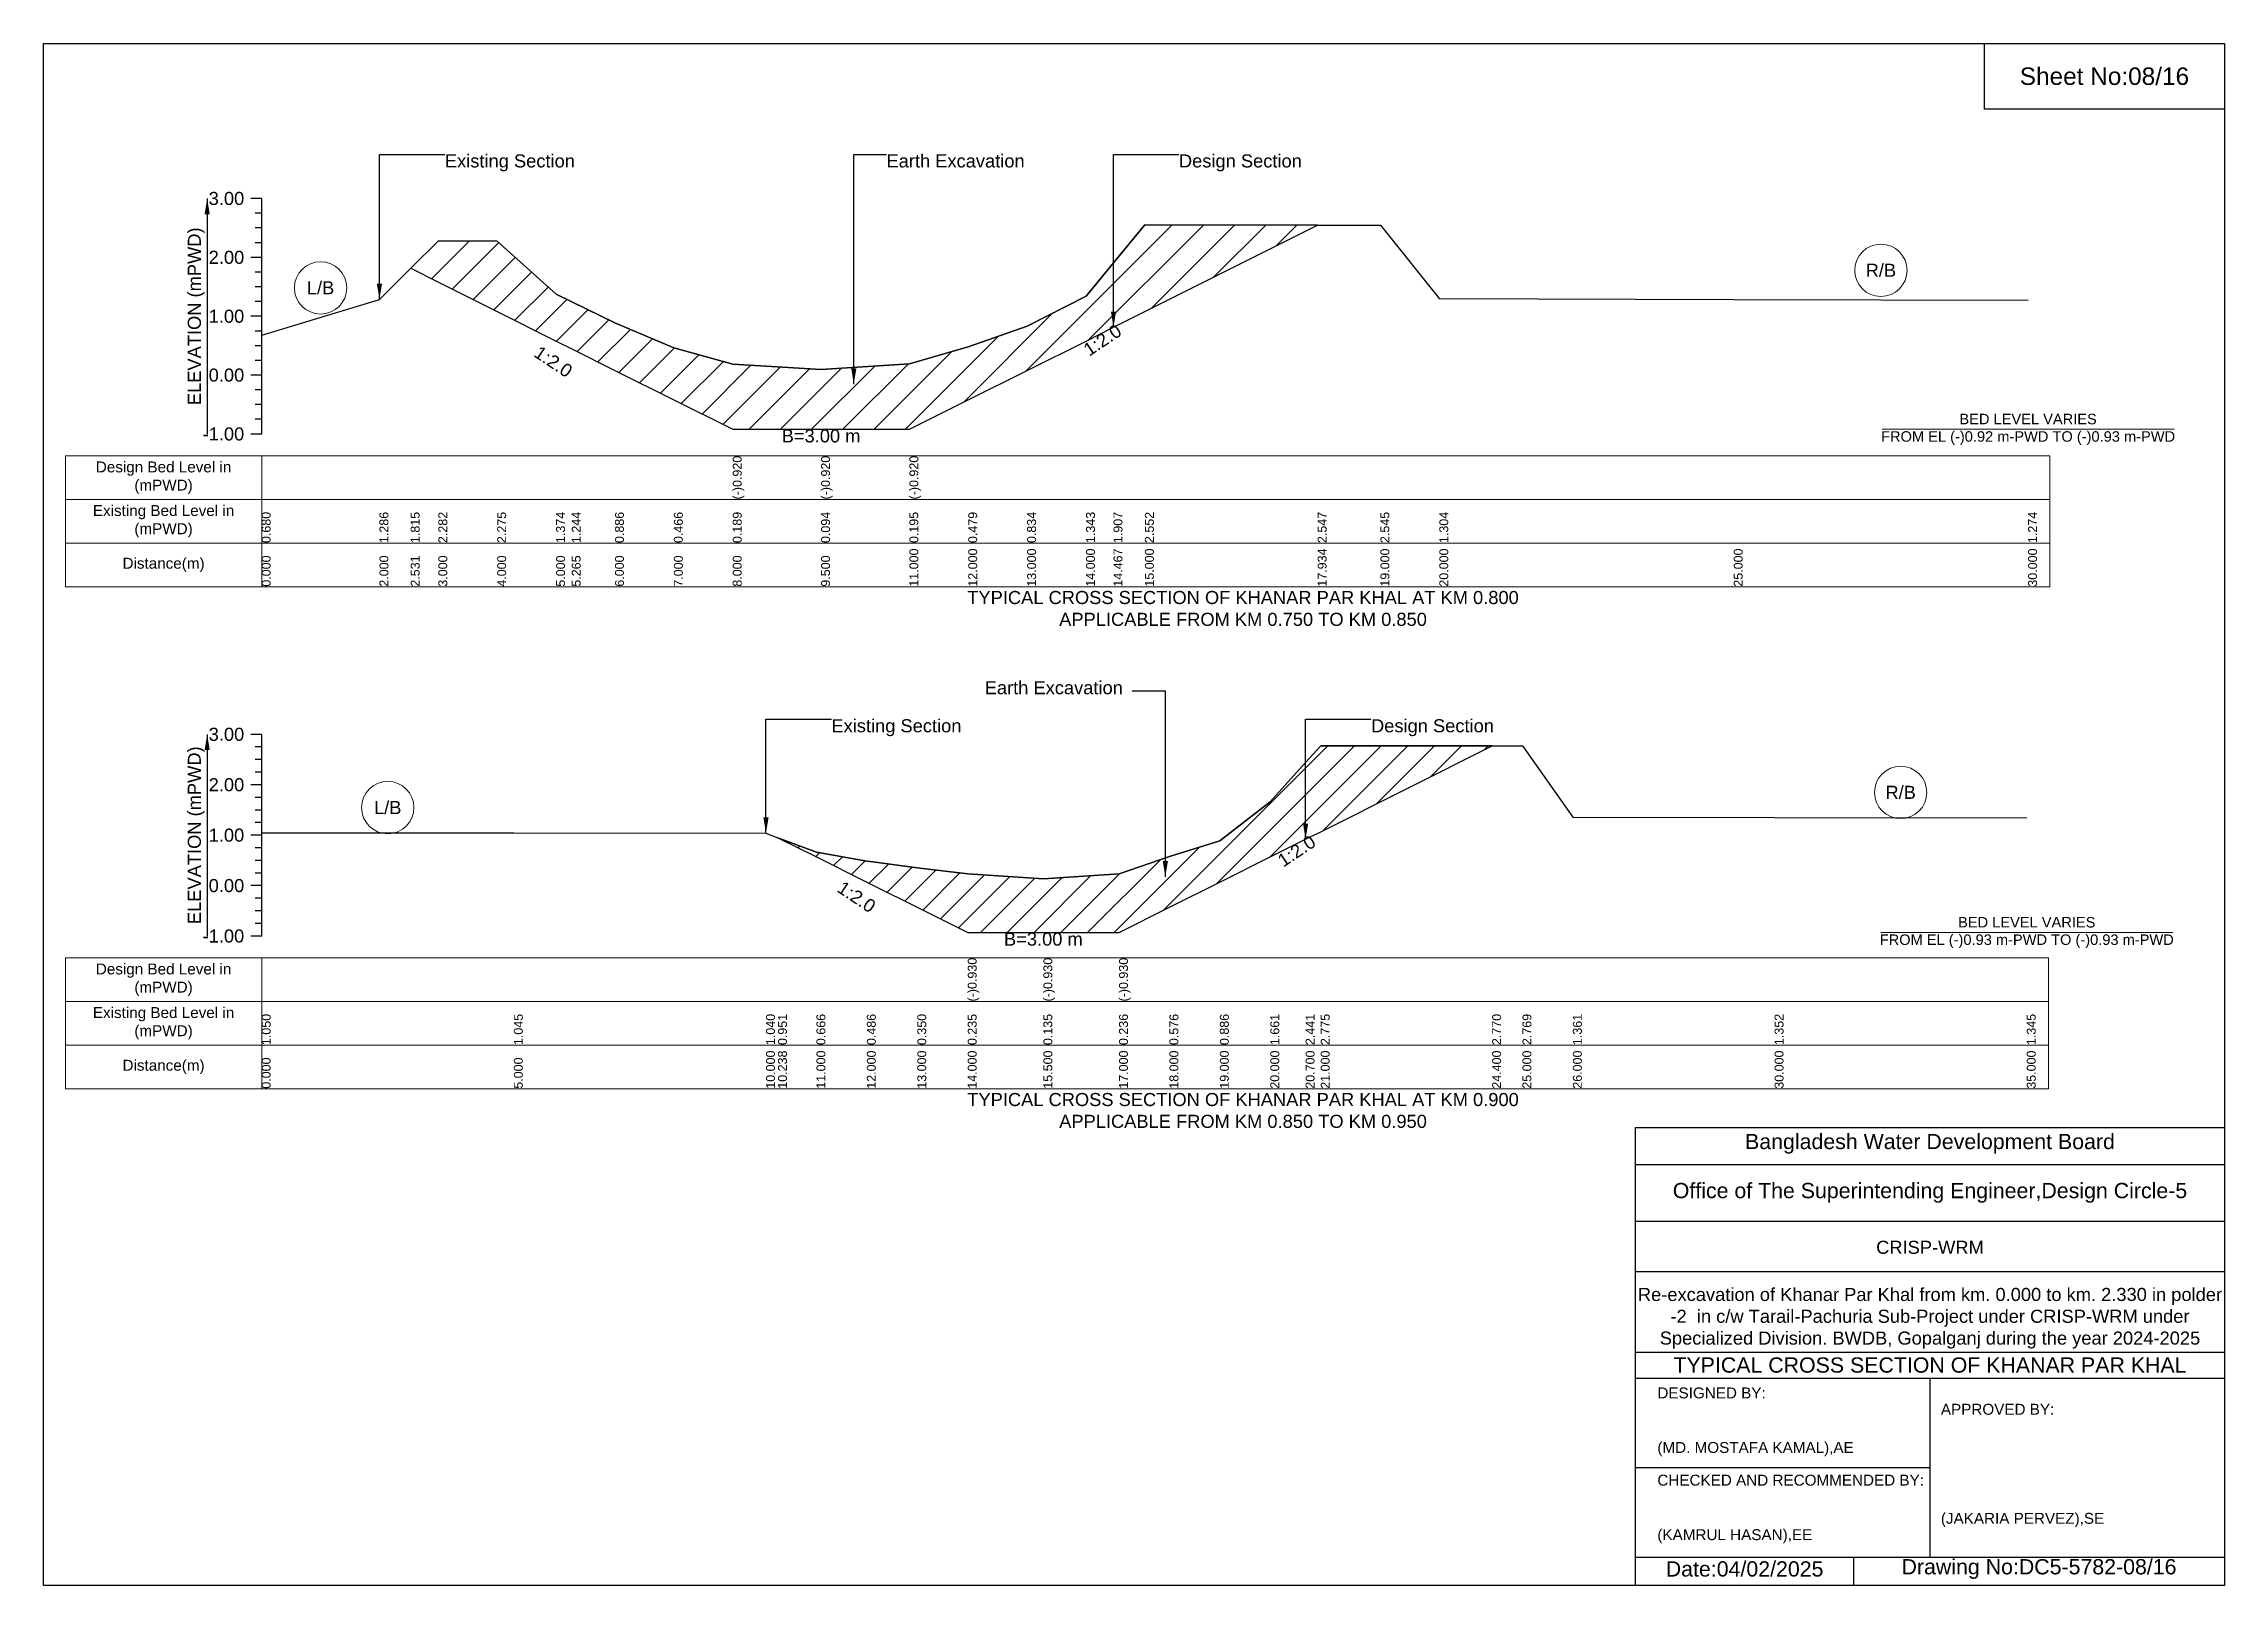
# Model space of a CAD drawing. Header units: inches. Extents: x 91000 to 268000, y -5656 to 7228.
# Drawn here: x 170000 to 178000, y -5656 to 0 of the extents above; entities that cross this region are included whole.
import ezdxf

# ---------------------------------------------------------------- set-up
doc = ezdxf.new("R2010")
doc.units = ezdxf.units.IN
doc.header["$LTSCALE"] = 7
doc.header["$MEASUREMENT"] = 0
for name, color, linetype, lineweight in [('Cross section Data Border', 7, 'Continuous', 9), ('Cross Section Labels', 7, 'Continuous', 9), ('Existing_Bed_Level for Xsection', 7, 'Continuous', 25)]:
    doc.layers.add(name, color=color, linetype=linetype, lineweight=lineweight)
doc.styles.get("Standard").update_dxf_attribs({"font": 'arial.ttf'})
doc.dimstyles.get("Standard").update_dxf_attribs({"dimtxt": 0.18, "dimasz": 0.18, "dimexe": 0.18, "dimexo": 0.0625, "dimgap": 0.09, "dimtad": 0, "dimtih": 1, "dimtoh": 1, "dimdec": 4, "dimzin": 0, "dimdsep": 46, "dimtxsty": 'Standard', "dimcen": 0.09, "dimadec": 0, "dimazin": 0, "dimtfac": 1, "dimtdec": 4, "dimtofl": 0, "dimtmove": 0, "dimatfit": 3, "dimfxl": 1, "dimtolj": 1, "dimtzin": 0, "dimarcsym": 0})

msp = doc.modelspace()

# ---------------------------------------------------------------- texts
at = {"attachment_point": 5}
for s, insert, char_height in [('Sheet No:08/16', (177560, -120), 64), ('Bangladesh Water Development Board', (176920, -4036), 56), ('Office of The Superintending Engineer,Design Circle-5', (176920, -4216), 56)]:
    msp.add_mtext(s, dxfattribs=dict(at, insert=insert, char_height=char_height))
for s, insert, char_height, width, attachment_point in [('CRISP-WRM', (176920, -4416), 48, 2240, 5), ('Re-excavation of Khanar Par Khal from km. 0.000 to km. 2.330 in polder -2  in c/w Tarail-Pachuria Sub-Project under CRISP-WRM under Specialized Division. BWDB, Gopalganj during the year 2024-2025', (176920, -4676), 48, 2160, 5), ('TYPICAL CROSS SECTION OF KHANAR PAR KHAL', (176920, -4848), 56, 2240, 5), ('DESIGNED BY:^J^J^J(MD. MOSTAFA KAMAL),AE', (175920, -5056), 40, 1120, 4), ('APPROVED BY:^J^J^J^J^J^J(JAKARIA PERVEZ),SE', (176960, -5216), 40, 1120, 4), ('CHECKED AND RECOMMENDED BY:^J^J^J(KAMRUL HASAN),EE', (175920, -5376), 40, 1120, 4), ('Date:04/02/2025', (176240, -5596), 56, 1120, 5), ('Drawing No:DC5-5782-08/16', (177320, -5596), 56, 1760, 5)]:
    msp.add_mtext(s, dxfattribs=dict(insert=insert, char_height=char_height, width=width, attachment_point=attachment_point))
at = {"layer": 'Cross section Data Border', "char_height": 40, "width": 640, "attachment_point": 5}
for s, insert in [('Design Bed Level in (mPWD)', (170440, -1592.3)), ('Existing Bed Level in (mPWD)', (170440, -1752.3)), ('Distance(m)', (170440, -1912.3)), ('Design Bed Level in (mPWD)', (170440, -3434)), ('Existing Bed Level in (mPWD)', (170440, -3594)), ('Distance(m)', (170440, -3754))]:
    msp.add_mtext(s, dxfattribs=dict(at, insert=insert))
at = {"layer": 'Cross Section Labels'}
for s, insert, char_height, attachment_point in [('Existing Section', (171472, -406.3), 48, 1), ('Earth Excavation', (173092, -406.3), 48, 1), ('Design Section', (174164.8, -406.3), 48, 1), ('L/B', (171016, -896), 48, 5), ('R/B', (176740, -831.8), 48, 5), ('BED LEVEL VARIES ^JFROM EL (-)0.92 m-PWD TO (-)0.93 m-PWD', (177280, -1415), 38.4, 5), ('B=3.00 m', (172852, -1415), 48, 2), ('TYPICAL CROSS SECTION OF KHANAR PAR KHAL AT KM 0.800^JAPPLICABLE FROM KM 0.750 TO KM 0.850', (174400, -2072.3), 48, 5), ('Earth Excavation', (173452.3, -2338.9), 48, 1), ('Existing Section', (172890, -2478.5), 48, 1), ('Design Section', (174869.5, -2478.5), 48, 1), ('L/B', (171262.5, -2802.7), 48, 5), ('R/B', (176812.5, -2747), 48, 5), ('B=3.00 m', (173667.5, -3261), 48, 2), ('BED LEVEL VARIES ^JFROM EL (-)0.93 m-PWD TO (-)0.93 m-PWD', (177275, -3261), 38.4, 5), ('TYPICAL CROSS SECTION OF KHANAR PAR KHAL AT KM 0.900^JAPPLICABLE FROM KM 0.850 TO KM 0.950', (174400, -3914), 48, 5)]:
    msp.add_mtext(s, dxfattribs=dict(at, insert=insert, char_height=char_height, attachment_point=attachment_point))
at = {"layer": 'Cross Section Labels', "char_height": 48, "attachment_point": 2}
for insert, rotation in [((173870.8, -1067.6), 33.69007), ((171883.3, -1146.7), 326.30993), ((174583.2, -2941.9), 33.69007), ((172995.8, -3110.2), 326.30993)]:
    msp.add_mtext('1:2.0', dxfattribs=dict(at, insert=insert, rotation=rotation))
at = {"layer": 'Existing_Bed_Level for Xsection', "char_height": 48, "attachment_point": 6}
for s, insert in [('3.00', (170736, -568.3)), ('2.00', (170736, -784.3)), ('1.00', (170736, -1000.3)), ('0.00', (170736, -1216.3)), ('-1.00', (170736, -1432.3)), ('3.00', (170736, -2534)), ('2.00', (170736, -2719)), ('1.00', (170736, -2904)), ('0.00', (170736, -3089)), ('-1.00', (170736, -3274))]:
    msp.add_mtext(s, dxfattribs=dict(at, insert=insert))
at = {"layer": 'Existing_Bed_Level for Xsection', "rotation": 90}
for s, insert, char_height, attachment_point in [('ELEVATION (mPWD)', (170560, -1000.3), 48, 5), ('(-)0.920', (172528, -1672.3), 32.8, 1), ('(-)0.920', (172852, -1672.3), 32.8, 1), ('(-)0.920', (173176, -1672.3), 32.8, 1), ('0.680', (170800, -1832.3), 32.8, 1), ('1.286', (171232, -1832.3), 32.8, 1), ('1.815', (171346.6, -1832.3), 32.8, 1), ('2.282', (171448, -1832.3), 32.8, 1), ('2.275', (171664, -1832.3), 32.8, 1), ('1.374', (171880, -1832.3), 32.8, 1), ('1.244', (171937.3, -1832.3), 32.8, 1), ('0.886', (172096, -1832.3), 32.8, 1), ('0.466', (172312, -1832.3), 32.8, 1), ('0.189', (172528, -1832.3), 32.8, 1), ('0.094', (172852, -1832.3), 32.8, 1), ('0.195', (173176, -1832.3), 32.8, 1), ('0.479', (173392, -1832.3), 32.8, 1), ('0.834', (173608, -1832.3), 32.8, 1), ('1.343', (173824, -1832.3), 32.8, 1), ('1.907', (173924.8, -1832.3), 32.8, 1), ('2.552', (174040, -1832.3), 32.8, 1), ('2.547', (174673.7, -1832.3), 32.8, 1), ('2.545', (174904, -1832.3), 32.8, 1), ('1.304', (175120, -1832.3), 32.8, 1), ('1.274', (177280, -1832.3), 32.8, 1), ('0.000', (170800, -1992.3), 32.8, 1), ('2.000', (171232, -1992.3), 32.8, 1), ('2.531', (171346.6, -1992.3), 32.8, 1), ('3.000', (171448, -1992.3), 32.8, 1), ('4.000', (171664, -1992.3), 32.8, 1), ('5.000', (171880, -1992.3), 32.8, 1), ('5.265', (171937.3, -1992.3), 32.8, 1), ('6.000', (172096, -1992.3), 32.8, 1), ('7.000', (172312, -1992.3), 32.8, 1), ('8.000', (172528, -1992.3), 32.8, 1), ('9.500', (172852, -1992.3), 32.8, 1), ('11.000', (173176, -1992.3), 32.8, 1), ('12.000', (173392, -1992.3), 32.8, 1), ('13.000', (173608, -1992.3), 32.8, 1), ('14.000', (173824, -1992.3), 32.8, 1), ('14.467', (173924.8, -1992.3), 32.8, 1), ('15.000', (174040, -1992.3), 32.8, 1), ('17.934', (174673.7, -1992.3), 32.8, 1), ('19.000', (174904, -1992.3), 32.8, 1), ('20.000', (175120, -1992.3), 32.8, 1), ('25.000', (176200, -1992.3), 32.8, 1), ('30.000', (177280, -1992.3), 32.8, 1), ('ELEVATION (mPWD)', (170560, -2904), 48, 5), ('(-)0.930', (173390, -3514), 32.8, 1), ('(-)0.930', (173667.5, -3514), 32.8, 1), ('(-)0.930', (173945, -3514), 32.8, 1), ('1.050', (170800, -3674), 32.8, 1), ('1.045', (171725, -3674), 32.8, 1), ('1.040', (172650, -3674), 32.8, 1), ('0.951', (172694, -3674), 32.8, 1), ('0.666', (172835, -3674), 32.8, 1), ('0.486', (173020, -3674), 32.8, 1), ('0.350', (173205, -3674), 32.8, 1), ('0.235', (173390, -3674), 32.8, 1), ('0.135', (173667.5, -3674), 32.8, 1), ('0.236', (173945, -3674), 32.8, 1), ('0.576', (174130, -3674), 32.8, 1), ('0.886', (174315, -3674), 32.8, 1), ('1.661', (174500, -3674), 32.8, 1), ('2.441', (174629.5, -3674), 32.8, 1), ('2.775', (174685, -3674), 32.8, 1), ('2.770', (175314, -3674), 32.8, 1), ('2.769', (175425, -3674), 32.8, 1), ('1.361', (175610, -3674), 32.8, 1), ('1.352', (176350, -3674), 32.8, 1), ('1.345', (177275, -3674), 32.8, 1), ('0.000', (170800, -3834), 32.8, 1), ('5.000', (171725, -3834), 32.8, 1), ('10.000', (172650, -3834), 32.8, 1), ('10.238', (172694, -3834), 32.8, 1), ('11.000', (172835, -3834), 32.8, 1), ('12.000', (173020, -3834), 32.8, 1), ('13.000', (173205, -3834), 32.8, 1), ('14.000', (173390, -3834), 32.8, 1), ('15.500', (173667.5, -3834), 32.8, 1), ('17.000', (173945, -3834), 32.8, 1), ('18.000', (174130, -3834), 32.8, 1), ('19.000', (174315, -3834), 32.8, 1), ('20.000', (174500, -3834), 32.8, 1), ('20.700', (174629.5, -3834), 32.8, 1), ('21.000', (174685, -3834), 32.8, 1), ('24.400', (175314, -3834), 32.8, 1), ('25.000', (175425, -3834), 32.8, 1), ('26.000', (175610, -3834), 32.8, 1), ('30.000', (176350, -3834), 32.8, 1), ('35.000', (177275, -3834), 32.8, 1)]:
    msp.add_mtext(s, dxfattribs=dict(at, insert=insert, char_height=char_height, attachment_point=attachment_point))

# ---------------------------------------------------------------- hatches: boundary and pattern name
at = {"layer": 'Existing_Bed_Level for Xsection'}
h = msp.add_hatch(dxfattribs=at)
h.set_pattern_fill('ANSI31', color=256, scale=648, style=0)
h.paths.add_polyline_path([(171346.6, -824.3), (171448, -875), (171664, -983), (171880, -1091), (171937.3, -1119.7), (172096, -1199), (172312, -1307), (172528, -1415), (172852, -1415), (173176, -1415), (173392, -1307), (173608, -1199), (173824, -1091), (173924.8, -1040.6), (174040, -983), (174673.7, -666.2), (174040, -665.1), (173924.8, -804.3), (173824, -926.2), (173608, -1036.2), (173392, -1112.8), (173176, -1174.2), (172852, -1196), (172528, -1175.5), (172312, -1115.6), (172096, -1024.9), (171937.3, -947.5), (171880, -919.5), (171664, -724.9), (171448, -723.4)])
h = msp.add_hatch(dxfattribs=at)
h.set_pattern_fill('ANSI31', color=256, scale=555, style=0)
h.paths.add_polyline_path([(172694, -2913), (172835, -2983.5), (173020, -3076), (173042, -3087), (173205, -3168.5), (173390, -3261), (173667.5, -3261), (173945, -3261), (174130, -3168.5), (174315, -3076), (174500, -2983.5), (174629.5, -2918.8), (174685, -2891), (175314, -2576.5), (174685, -2575.6), (174629.5, -2637.4), (174500, -2781.7), (174315, -2925.1), (174130, -2982.4), (173945, -3045.3), (173667.5, -3064), (173390, -3045.5), (173205, -3024.2), (173042, -3002.1), (173020, -2999.1), (172835, -2965.8)])

# ---------------------------------------------------------------- linework, layer by layer
for points in [[(170000, 0), (178000, 0), (178000, -5656), (170000, -5656)], [(177120, 0), (178000, 0), (178000, -240), (177120, -240)]]:
    msp.add_lwpolyline(points, close=True)
for points in [[(175840, -5656), (175840, -3976), (178000, -3976)], [(175840, -4112), (178000, -4112)], [(175840, -4320), (178000, -4320)], [(175840, -4504), (178000, -4504)], [(175840, -4800), (178000, -4800)], [(175840, -4896), (178000, -4896)], [(176920, -4896), (176920, -5552)], [(175840, -5224), (176920, -5224)], [(175840, -5552), (178000, -5552)], [(176640, -5552), (176640, -5656)]]:
    msp.add_lwpolyline(points)
at = {"layer": 'Cross section Data Border'}
for points in [[(170080, -1512.3), (177360, -1512.3), (177360, -1992.3), (170080, -1992.3)], [(170080, -3354), (177355, -3354), (177355, -3834), (170080, -3834)]]:
    msp.add_lwpolyline(points, close=True, dxfattribs=at)
for points in [[(170800, -1512.3), (170800, -1992.3)], [(170080, -1672.3), (177360, -1672.3)], [(170080, -1832.3), (177360, -1832.3)], [(170800, -3354), (170800, -3834)], [(170080, -3514), (177355, -3514)], [(170080, -3674), (177355, -3674)]]:
    msp.add_lwpolyline(points, dxfattribs=at)
at = {"layer": 'Cross Section Labels'}
for points in [[(176744.2, -1415), (177815.8, -1415)], [(176739.2, -3261), (177810.8, -3261)]]:
    msp.add_lwpolyline(points, dxfattribs=at)
for centre in [(171016, -896), (176740, -831.8), (171262.5, -2802.7), (176812.5, -2747)]:
    msp.add_circle(centre, 96, dxfattribs=at)
at = {"layer": 'Existing_Bed_Level for Xsection'}
for points in [[(170800, -568.3), (170760, -568.3)], [(170800, -622.3), (170776, -622.3)], [(170800, -1432.3), (170800, -1216.3), (170800, -1000.3), (170800, -784.3), (170800, -568.3)], [(170800, -676.3), (170776, -676.3)], [(170800, -1069.4), (171232, -938.5), (171346.6, -824.3), (171448, -723.4), (171664, -724.9), (171880, -919.5), (171937.3, -947.5), (172096, -1024.9), (172312, -1115.6), (172528, -1175.5), (172528, -1175.5), (172852, -1196), (172852, -1196), (173176, -1174.2), (173176, -1174.2), (173392, -1112.8), (173608, -1036.2), (173824, -926.2), (173924.8, -804.3), (174040, -665.1), (174673.7, -666.2), (174904, -666.6), (175120, -934.6), (176200, -938.5), (177280, -941.1)], [(170800, -784.3), (170760, -784.3)], [(170800, -730.3), (170776, -730.3)], [(170800, -838.3), (170776, -838.3)], [(170800, -892.3), (170776, -892.3)], [(170800, -946.3), (170776, -946.3)], [(170800, -1000.3), (170760, -1000.3)], [(170800, -1054.3), (170776, -1054.3)], [(170800, -1108.3), (170776, -1108.3)], [(170800, -1162.3), (170776, -1162.3)], [(170800, -1216.3), (170760, -1216.3)], [(170800, -1270.3), (170776, -1270.3)], [(170800, -1324.3), (170776, -1324.3)], [(170800, -1432.3), (170760, -1432.3)], [(170800, -1378.3), (170776, -1378.3)], [(170800, -2534), (170760, -2534)], [(170800, -3274), (170800, -3089), (170800, -2904), (170800, -2719), (170800, -2534)], [(170800, -2580.2), (170776, -2580.2)], [(170800, -2626.5), (170776, -2626.5)], [(170800, -2894.7), (171725, -2895.7), (172650, -2896.6), (172694, -2913), (172835, -2965.8), (173020, -2999.1), (173042, -3002.1), (173205, -3024.2), (173390, -3045.5), (173390, -3045.5), (173667.5, -3064), (173667.5, -3064), (173945, -3045.3), (173945, -3045.3), (174130, -2982.4), (174315, -2925.1), (174500, -2781.7), (174629.5, -2637.4), (174685, -2575.6), (175314, -2576.5), (175425, -2576.7), (175610, -2837.2), (176350, -2838.9), (177275, -2840.2)], [(170800, -2719), (170760, -2719)], [(170800, -2672.7), (170776, -2672.7)], [(170800, -2765.2), (170776, -2765.2)], [(170800, -2811.5), (170776, -2811.5)], [(170800, -2857.7), (170776, -2857.7)], [(170800, -2904), (170760, -2904)], [(170800, -2950.2), (170776, -2950.2)], [(170800, -2996.5), (170776, -2996.5)], [(170800, -3089), (170760, -3089)], [(170800, -3042.7), (170776, -3042.7)], [(170800, -3135.2), (170776, -3135.2)], [(170800, -3181.5), (170776, -3181.5)], [(170800, -3274), (170760, -3274)], [(170800, -3227.7), (170776, -3227.7)]]:
    msp.add_lwpolyline(points, dxfattribs=at)
for points in [[(171346.6, -824.3), (171346.6, -824.3), (171448, -875), (171664, -983), (171880, -1091), (171937.3, -1119.7), (172096, -1199), (172312, -1307), (172528, -1415), (172528, -1415), (172852, -1415), (172852, -1415), (173176, -1415), (173176, -1415), (173392, -1307), (173608, -1199), (173824, -1091), (173924.8, -1040.6), (174040, -983), (174673.7, -666.2), (174040, -665.1), (173924.8, -804.3), (173824, -926.2), (173608, -1036.2), (173392, -1112.8), (173176, -1174.2), (173176, -1174.2), (172852, -1196), (172852, -1196), (172528, -1175.5), (172528, -1175.5), (172312, -1115.6), (172096, -1024.9), (171937.3, -947.5), (171880, -919.5), (171664, -724.9), (171448, -723.4), (171346.6, -824.3)], [(172694, -2913), (172694, -2913), (172835, -2983.5), (173020, -3076), (173042, -3087), (173205, -3168.5), (173390, -3261), (173390, -3261), (173667.5, -3261), (173667.5, -3261), (173945, -3261), (173945, -3261), (174130, -3168.5), (174315, -3076), (174500, -2983.5), (174629.5, -2918.8), (174685, -2891), (175314, -2576.5), (175314, -2576.5), (175314, -2576.5), (174685, -2575.6), (174629.5, -2637.4), (174500, -2781.7), (174315, -2925.1), (174130, -2982.4), (173945, -3045.3), (173945, -3045.3), (173667.5, -3064), (173667.5, -3064), (173390, -3045.5), (173390, -3045.5), (173205, -3024.2), (173042, -3002.1), (173020, -2999.1), (172835, -2965.8), (172694, -2913)]]:
    msp.add_lwpolyline(points, close=True, dxfattribs=at)

msp.set_redraw_order([(e.dxf.handle, doc.entitydb.next_handle()) for e in msp.query("TEXT MTEXT ATTDEF DIMENSION ARC_DIMENSION")])  # texts and dimensions are drawn at this point

# ---------------------------------------------------------------- leaders
at = {"layer": 'Cross Section Labels', "annotation_type": 0, "has_hookline": 1}
for points, hookline_direction, text_width in [([(171232, -938.5), (171232, -406.3), (171471.9, -406.3)], 0, 467.2), ([(172972.1, -1249), (172972.1, -406.3), (173091.9, -406.3)], 0, 497), ([(173924.8, -1040.6), (173924.8, -406.3), (174164.8, -406.3)], 0, 441.2), ([(174115, -3056.5), (174115, -2375.6), (173993.6, -2375.6)], 1, 497), ([(172650, -2896.6), (172650, -2478.5), (172889.9, -2478.5)], 0, 467.2), ([(174629.5, -2918.8), (174629.5, -2478.5), (174869.4, -2478.5)], 0, 441.2)]:
    msp.add_leader(points, dimstyle='Standard', override={"dimasz": 57.6}, dxfattribs=dict(at, hookline_direction=hookline_direction, text_width=text_width))
at = {"layer": 'Existing_Bed_Level for Xsection'}
for points in [[(170600, -568.3), (170600, -1432.3)], [(170600, -2534), (170600, -3274)]]:
    msp.add_leader(points, dimstyle='Standard', override={"dimasz": 57.6}, dxfattribs=at)

doc.saveas('drawing.dxf')
